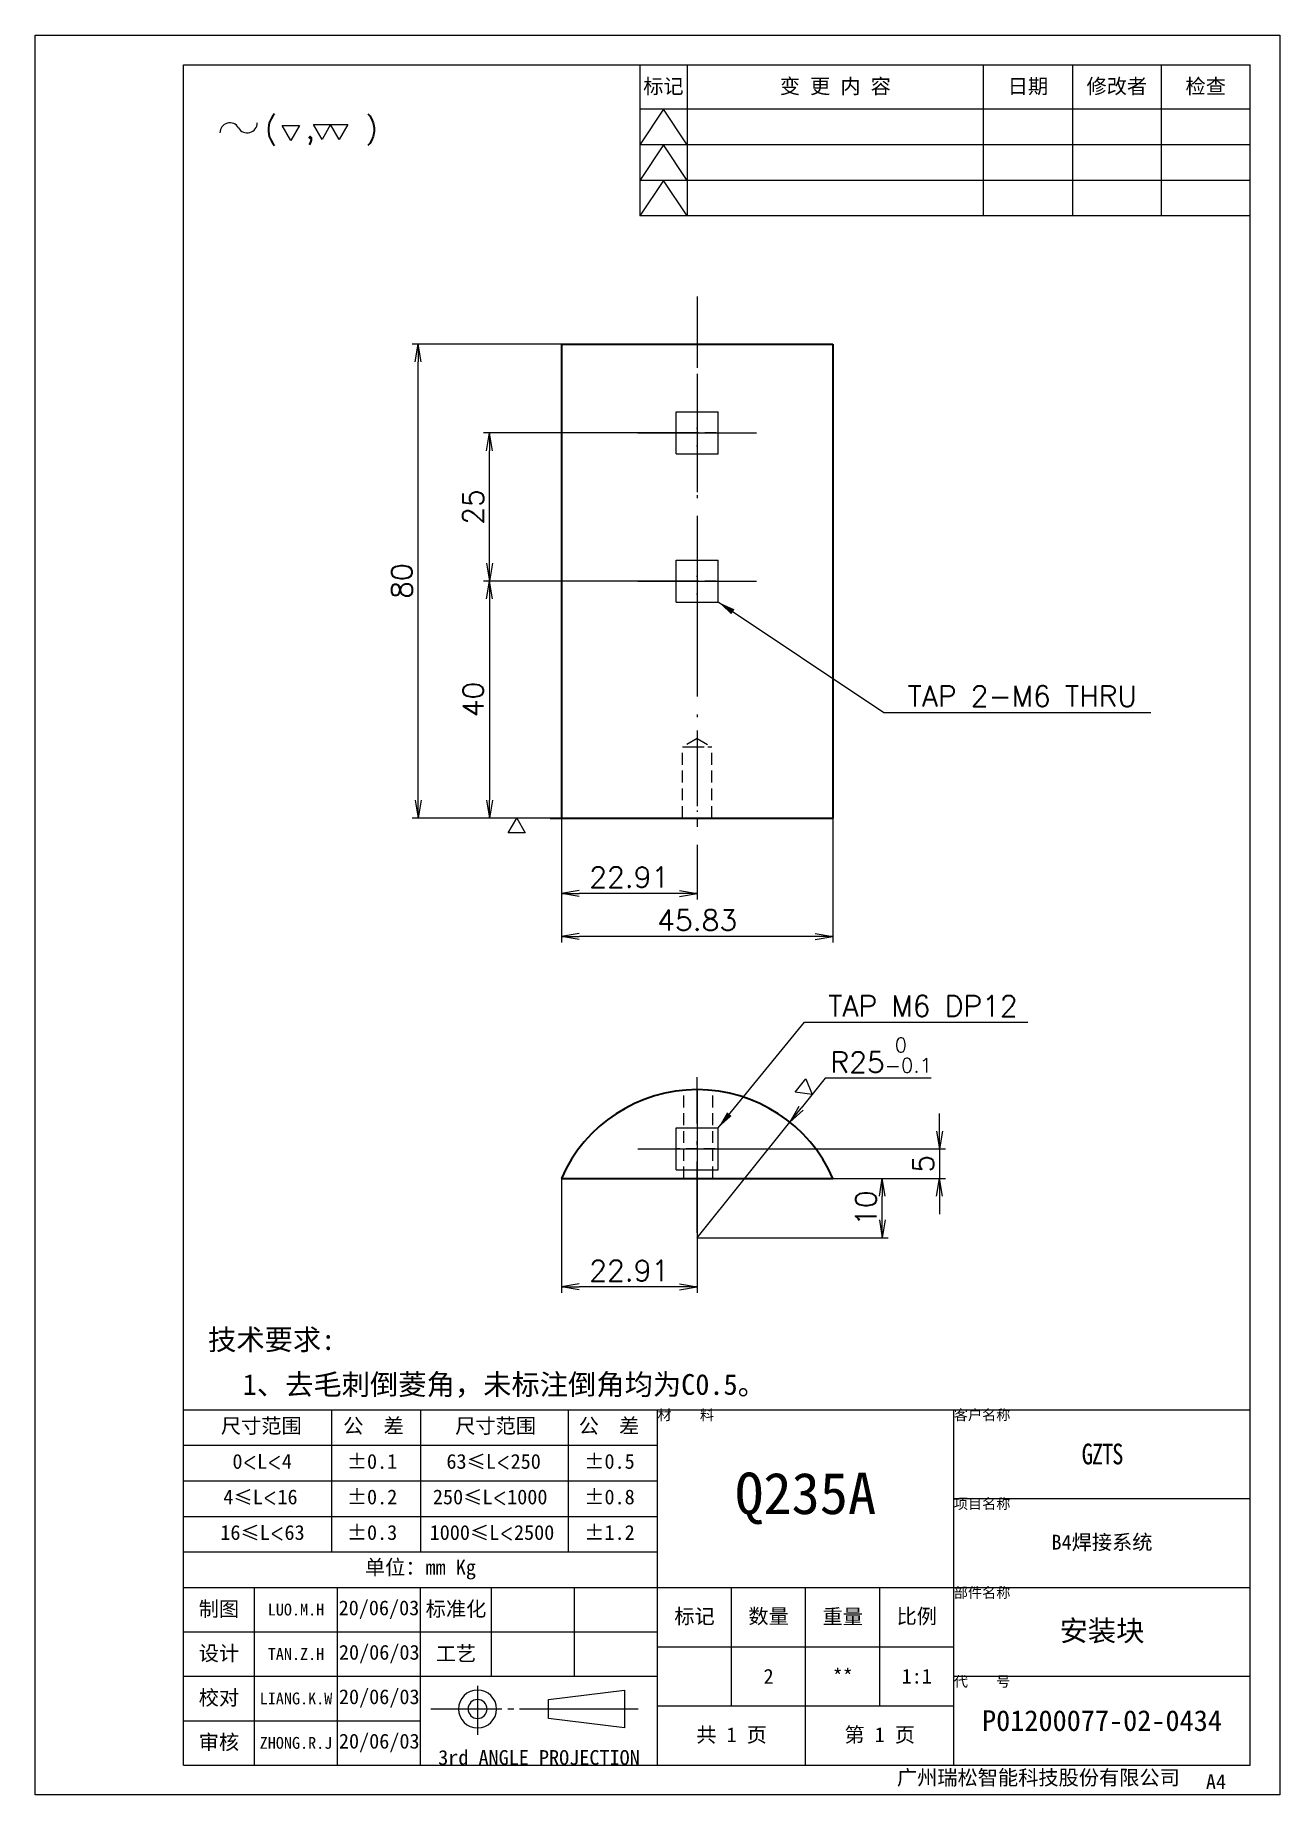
# Model space of a CAD drawing. Header units: millimetres. Extents: x -73083 to 81340, y -6859 to 6812.
# Drawn here: x 80179.9 to 80389.9, y -6859.1 to -6562.1 of the extents above; entities that cross this region are included whole.
import ezdxf

# ---------------------------------------------------------------- set-up
doc = ezdxf.new("R2010")
doc.units = ezdxf.units.MM
for name, pattern in [('ACISOWELD', [3, 2, -1]), ('AM_ISO02W050', [7.5, 6, -1.5]), ('AM_ISO08W050', [18, 12, -1.5, 3, -1.5]), ('CENTER-HOKUTO', [23, 20, -1, 1, -1]), ('DASHDOT', [18.5, 12, -3, 0.5, -3])]:
    doc.linetypes.add(name, pattern=pattern)
for name, color, linetype in [('A4', 7, 'Continuous'), ('title_frame', 7, 'Continuous'), ('word_dim', 253, 'Continuous')]:
    doc.layers.add(name, color=color, linetype=linetype)
for name, color, linetype, lineweight in [('AM_7', 2, 'AM_ISO08W050', 25), ('AM_HID', 1, 'AM_ISO02W050', 25), ('SOLID LINE', 7, 'Continuous', 30)]:
    doc.layers.add(name, color=color, linetype=linetype, lineweight=lineweight)
doc.styles.get("Standard").update_dxf_attribs({"font": 'romans.shx', "bigfont": 'bigfont.shx'})
doc.dimstyles.new('1-1', dxfattribs={"dimtxt": 3.5, "dimasz": 3, "dimexe": 1, "dimexo": 0, "dimgap": 1, "dimtad": 3, "dimdsep": 46, "dimtxsty": 'Standard', "dimblk1": 'OPEN', "dimblk2": 'OPEN', "dimsah": 1, "dimcen": 0, "dimclrd": 256, "dimclre": 256, "dimclrt": 3, "dimadec": 0, "dimazin": 0, "dimtfac": 1, "dimtmove": 0, "dimatfit": 3, "dimfxl": 0, "dimtolj": 1, "dimtzin": 0, "dimarcsym": 0})
doc.dimstyles.new('1-1$4', dxfattribs={"dimtxt": 3.5, "dimasz": 3, "dimexe": 1, "dimexo": 0, "dimgap": 1, "dimtad": 3, "dimtih": 1, "dimtoh": 1, "dimdsep": 46, "dimtxsty": 'Standard', "dimblk1": 'OPEN', "dimblk2": 'OPEN', "dimsah": 1, "dimcen": 0, "dimclrd": 256, "dimclre": 256, "dimclrt": 3, "dimazin": 2, "dimtfac": 1, "dimtmove": 0, "dimatfit": 3, "dimldrblk": 'OPEN', "dimfxl": 0, "dimtolj": 1, "dimlwd": -1, "dimlwe": -1, "dimarcsym": 0})

msp = doc.modelspace()

# ---------------------------------------------------------------- texts
at = {"layer": 'SOLID LINE', "ltscale": 0.5}
for s, insert, char_height, width, attachment_point in [('\\pt15;{\\fSimHei|b0|i0|c134|p2;\\C3;标记}', (80285.86435, -6570.84132), 2.5, 8, 5), ('\\pt15;{\\fSimHei|b0|i0|c134|p2;\\C3;变 更 内 容}', (80314.86435, -6570.84132), 2.5, 50, 5), ('\\pt15;{\\fSimHei|b0|i0|c134|p2;\\C3;日期}', (80347.36435, -6570.84132), 2.5, 15, 5), ('\\pt15;{\\fSimHei|b0|i0|c134|p2;\\C3;修改者}', (80362.36435, -6570.84132), 2.5, 15, 5), ('\\pt15;{\\fSimHei|b0|i0|c134|p2;\\C3;检查}', (80377.36435, -6570.84132), 2.5, 15, 5), ('\\pt21;{\\fSimHei|b0|i0|c134|p2;\\C3;技术要求:}', (80209.02518, -6780.50635), 3.5, 30.060526, 1), ('\\pt21;{\\fSimHei|b0|i0|c134|p2;\\C3;\\P1、去毛刺倒菱角，未标注倒角均为C0.5。}', (80214.8745, -6782.24755), 3.5, 111.5909352, 1), ('\\pt15;{\\fSimHei|b0|i0|c134|p2;\\C3;尺寸范围}', (80211.18431, -6795.56238), 2.5, 45.3015188, 1), ('\\pt15;{\\fSimHei|b0|i0|c134|p2;\\C3;公  差}', (80231.83805, -6795.56238), 2.5, 45.3015188, 1), ('\\pt15;{\\fSimHei|b0|i0|c134|p2;\\C3;尺寸范围}', (80250.73176, -6795.56238), 2.5, 45.3015188, 1), ('\\pt15;{\\fSimHei|b0|i0|c134|p2;\\C3;公  差}', (80271.57041, -6795.56238), 2.5, 45.3015188, 1), ('{\\fSimHei|b0|i0|c134|p2;\\C3;材    料}', (80284.86435, -6794.09132), 1.75, 50, 1), ('\\pt10.5;{\\fSimHei|b0|i0|c134|p2;\\C3;客户名称}', (80334.86435, -6794.09132), 1.75, 50, 1), ('{\\fSimHei|b0|i0|c134|p2;\\W0.8;\\T0.9;\\C3;GZTS}', (80359.86435, -6801.59132), 3.5, 50, 5), ('\\pt15;{\\fSimHei|b0|i0|c134|p2;\\C3;0\\Fromans,bigfont|c134;\\H0.9583x;<\\fSimHei|b0|i0|c134|p2;\\H1.044x;L\\Fromans,bigfont|c134;\\H0.9583x;<\\fSimHei|b0|i0|c134|p2;\\H1.044x;4}', (80213.14488, -6801.56238), 2.5, 45.3015188, 1), ('\\pt15;{\\fSimHei|b0|i0|c134|p2;\\C3;%%P0.1}', (80232.44669, -6801.56238), 2.5, 45.3015188, 1), ('\\pt15;{\\fSimHei|b0|i0|c134|p2;\\C3;63\\H0.9583x;≤\\H1.044x;L\\Fromans,bigfont|c134;\\H0.9579x;<\\fSimHei|b0|i0|c134|p2;\\H1.044x;250}', (80249.24803, -6801.56238), 2.5, 45.3015188, 1), ('\\pt15;{\\fSimHei|b0|i0|c134|p2;\\C3;%%P0.5}', (80272.51701, -6801.56238), 2.5, 45.3015188, 1), ('\\pt42;{\\fSimHei|b0|i0|c134|p2;\\C3;Q235A}', (80309.86435, -6809.09132), 7, 50, 5), ('\\pt15;{\\fSimHei|b0|i0|c134|p2;\\C3;4\\H0.9583x;≤\\H1.043x;L\\Fromans,bigfont|c134;\\H0.9588x;<\\fSimHei|b0|i0|c134|p2;\\H1.043x;16}', (80211.61086, -6807.56238), 2.5, 45.3015188, 1), ('\\pt15;{\\fSimHei|b0|i0|c134|p2;\\C3;%%P0.2}', (80232.44669, -6807.56238), 2.5, 45.3015188, 1), ('\\pt15;{\\fSimHei|b0|i0|c134|p2;\\C3;250\\H0.9583x;≤\\H1.044x;L\\Fromans,bigfont|c134;\\H0.9579x;<\\fSimHei|b0|i0|c134|p2;\\H1.044x;1000}', (80246.96539, -6807.56238), 2.5, 45.3015188, 1), ('\\pt15;{\\fSimHei|b0|i0|c134|p2;\\C3;%%P0.8}', (80272.51701, -6807.56238), 2.5, 45.3015188, 1), ('\\pt10.5;{\\fSimHei|b0|i0|c134|p2;\\C3;项目名称}', (80334.86435, -6809.09132), 1.75, 50, 1), ('\\pt15;{\\fSimHei|b0|i0|c134|p2;\\C3;16\\H0.9583x;≤\\H1.044x;L\\Fromans,bigfont|c134;\\H0.9579x;<\\fSimHei|b0|i0|c134|p2;\\H1.044x;63}', (80211.09581, -6813.56238), 2.5, 45.3015188, 1), ('\\pt15;{\\fSimHei|b0|i0|c134|p2;\\C3;%%P0.3}', (80232.44669, -6813.56238), 2.5, 45.3015188, 1), ('\\pt15;{\\fSimHei|b0|i0|c134|p2;\\C3;%%P1.2}', (80272.51701, -6813.56238), 2.5, 45.3015188, 1), ('{\\fSimHei|b0|i0|c134|p2;\\C3;B4焊接系统}', (80359.86435, -6816.59132), 2.5, 50, 5), ('\\pt15;{\\fSimHei|b0|i0|c134|p2;\\C3;单位：mm Kg}', (80244.86435, -6821.09132), 2.5, 80, 5), ('\\pt10.5;{\\fSimHei|b0|i0|c134|p2;\\C3;部件名称}', (80334.86435, -6824.09132), 1.75, 50, 1), ('\\pt15;{\\fSimHei|b0|i0|c134|p2;\\C3;制图}', (80210.86435, -6827.84132), 2.5, 12, 5), ('\\pt288;{\\fSimHei|b0|i0|c134|p2;\\H0.8x;\\C3;LUO.M.H}', (80223.86435, -6827.84132), 2.5, 14, 5), ('\\pt60;{\\fSimHei|b0|i0|c134|p2;\\C3;20/06/03}', (80237.86435, -6827.84132), 2.5, 14, 5), ('\\pt15;{\\fSimHei|b0|i0|c134|p2;\\C3;标准化}', (80250.86435, -6827.84132), 2.5, 12, 5), ('\\pt15;{\\fSimHei|b0|i0|c134|p2;\\C3;标记}', (80291.11435, -6829.09132), 2.5, 12.5, 5), ('\\pt15;{\\fSimHei|b0|i0|c134|p2;\\C3;数量}', (80303.61435, -6829.09132), 2.5, 12.5, 5), ('\\pt15;{\\fSimHei|b0|i0|c134|p2;\\C3;重量}', (80316.11435, -6829.09132), 2.5, 12.5, 5), ('\\pt15;{\\fSimHei|b0|i0|c134|p2;\\C3;比例}', (80328.61435, -6829.09132), 2.5, 12.5, 5), ('{\\fSimHei|b0|i0|c134|p2;\\C3;安装块}', (80359.86435, -6831.59132), 3.5, 50, 5), ('\\pt15;{\\fSimHei|b0|i0|c134|p2;\\C3;设计}', (80210.86435, -6835.34132), 2.5, 12, 5), ('\\pt60;{\\fSimHei|b0|i0|c134|p2;\\C3;20/06/03}', (80237.91498, -6835.34132), 2.5, 13.8987286, 5), ('\\pt15;{\\fSimHei|b0|i0|c134|p2;\\C3;工艺}', (80250.86435, -6835.34132), 2.5, 12, 5), ('\\pt288;{\\fSimHei|b0|i0|c134|p2;\\H0.8x;\\C3;TAN.Z.H}', (80223.86435, -6835.34132), 2.5, 14, 5), ('\\pt15;{\\fSimHei|b0|i0|c134|p2;\\C3;2}', (80303.61435, -6839.09132), 2.5, 12.5, 5), ('\\pt15;{\\fSimHei|b0|i0|c134|p2;\\C3;**}', (80316.11435, -6839.09132), 2.5, 12.5, 5), ('\\pt15;{\\fSimHei|b0|i0|c134|p2;\\C3;1:1}', (80328.61435, -6839.09132), 2.5, 12.5, 5), ('\\pt10.5;{\\fSimHei|b0|i0|c134|p2;\\C3;代    号}', (80334.86435, -6839.09132), 1.75, 50, 1), ('\\pt15;{\\fSimHei|b0|i0|c134|p2;\\C3;校对}', (80210.86435, -6842.84132), 2.5, 12, 5), ('\\pt288;{\\fSimHei|b0|i0|c134|p2;\\H0.8x;\\C3;LIANG.K.W}', (80223.86435, -6842.84132), 2.5, 14, 5), ('\\pt60;{\\fSimHei|b0|i0|c134|p2;\\C3;20/06/03}', (80237.91498, -6842.84132), 2.5, 13.8987286, 5), ('{\\fSimHei|b0|i0|c134|p2;\\C3;P01200077-02-0434}', (80359.86435, -6846.59132), 3.5, 50, 5), ('\\pt15;{\\fSimHei|b0|i0|c134|p2;\\C3;审核}', (80210.86435, -6850.34132), 2.5, 12, 5), ('\\pt60;{\\fSimHei|b0|i0|c134|p2;\\C3;20/06/03}', (80237.91498, -6850.34132), 2.5, 13.8987286, 5), ('\\pt15;{\\fSimHei|b0|i0|c134|p2;\\C3;共 1 页}', (80297.36435, -6849.09132), 2.5, 25, 5), ('\\pt15;{\\fSimHei|b0|i0|c134|p2;\\C3;第 1 页}', (80322.36435, -6849.09132), 2.5, 25, 5), ('\\pt288;{\\fSimHei|b0|i0|c134|p2;\\H0.8x;\\C3;ZHONG.R.J}', (80223.86435, -6850.34132), 2.5, 14, 5), ('{\\fSimHei|b0|i0|c134|p2;\\C3;3rd ANGLE PROJECTION}', (80264.86435, -6854.09132), 2.5, 40, 8)]:
    msp.add_mtext(s, dxfattribs=dict(at, insert=insert, char_height=char_height, width=width, attachment_point=attachment_point))
at = {"layer": 'SOLID LINE', "ltscale": 0.5, "insert": (80246.41669, -6813.56238), "char_height": 2.5, "width": 45.3015188, "attachment_point": 1, "line_spacing_factor": 0.72}
msp.add_mtext('\\pt15;{\\fSimHei|b0|i0|c134|p2;\\C3;1000\\H0.9583x;≤\\H1.044x;L\\Fromans,bigfont|c134;\\H0.9579x;<\\fSimHei|b0|i0|c134|p2;\\H1.044x;2500}', dxfattribs=at)
at = {"layer": 'word_dim', "color": 3, "linetype": 'Continuous', "ltscale": 5, "char_height": 3.5, "attachment_point": 7}
for s, insert, width in [('TAP 2-M6 THRU', (80327.06957, -6675.39566), 92.6806555), ('TAP M6 DP12', (80313.66948, -6727.70291), 48.5973077)]:
    msp.add_mtext(s, dxfattribs=dict(at, insert=insert, width=width))
at = {"layer": 'word_dim', "linetype": 'Continuous', "char_height": 2.5, "width": 66.8459239, "attachment_point": 1}
for s, insert in [('\\pt15;{\\fSimHei|b0|i0|c134|p2;\\C3;广州瑞松智能科技股份有限公司}', (80325.25878, -6854.92497)), ('\\pt21;{\\fSimHei|b0|i0|c134|p2;\\C3;A4}', (80377.39142, -6855.63426))]:
    msp.add_mtext(s, dxfattribs=dict(at, insert=insert))

# ---------------------------------------------------------------- blocks, each defined once
blk = doc.blocks.new('_Open')
at = {"color": 0, "lineweight": -2}
for p, q in [((-1, 0.167), (0, 0)), ((-1, -0.167), (0, 0)), ((0, 0), (-1, 0))]:
    blk.add_line(p, q, dxfattribs=at)
blk = doc.blocks.new('*D2229')
at = {"layer": 'DEFPOINTS', "color": 0, "linetype": 'Continuous', "ltscale": 5}
for p in [(80307.2, -6745.56), (80291.56, -6765.07)]:
    blk.add_point(p, dxfattribs=at)
at = {"layer": 'word_dim', "ltscale": 5}
for p, q in [((80313.18, -6738.11), (80309.08, -6743.22)), ((80331.03, -6738.11), (80313.18, -6738.11)), ((80291.56, -6765.07), (80307.2, -6745.56))]:
    blk.add_line(p, q, dxfattribs=at)
at = {"layer": 'word_dim', "linetype": 'Continuous', "ltscale": 5, "xscale": 3, "yscale": 3, "zscale": 3, "rotation": 231.2619480508588}
blk.add_blockref('_Open', (80307.2, -6745.56), dxfattribs=at)
at = {"layer": 'word_dim', "color": 3, "linetype": 'Continuous', "ltscale": 5, "insert": (80322.61, -6734.25), "char_height": 3.5, "attachment_point": 5}
blk.add_mtext('R25{\\H2.450000;\\S 0^ -0.1;}', dxfattribs=at)
blk = doc.blocks.new('shiage1')
at = {"layer": 'word_dim', "color": 3, "linetype": 'Continuous'}
for p, q in [((0, 0), (-1.44, 2.5)), ((-1.44, 2.5), (1.44, 2.5)), ((1.44, 2.5), (0, 0))]:
    blk.add_line(p, q, dxfattribs=at)
blk = doc.blocks.new('*D2230')
at = {"layer": 'DEFPOINTS', "color": 0, "linetype": 'Continuous', "ltscale": 5}
for p in [(80314.47, -6755.07), (80322.8, -6755.07), (80291.56, -6765.07)]:
    blk.add_point(p, dxfattribs=at)
at = {"layer": 'word_dim', "linetype": 'Continuous', "lineweight": -2, "ltscale": 5}
for p, q in [((80314.47, -6755.07), (80323.8, -6755.07)), ((80322.8, -6762.07), (80322.8, -6758.07)), ((80291.56, -6765.07), (80323.8, -6765.07))]:
    blk.add_line(p, q, dxfattribs=at)
at = {"layer": 'word_dim', "linetype": 'Continuous', "lineweight": -2, "ltscale": 5, "xscale": 3, "yscale": 3, "zscale": 3}
for p, rotation in [((80322.8, -6755.07), 90), ((80322.8, -6765.07), 270)]:
    blk.add_blockref('_Open', p, dxfattribs=dict(at, rotation=rotation))
at = {"layer": 'word_dim', "color": 3, "linetype": 'Continuous', "ltscale": 5, "insert": (80320.05, -6760.07), "char_height": 3.5, "attachment_point": 5, "rotation": 90}
blk.add_mtext('\\A1;10', dxfattribs=at)
blk = doc.blocks.new('*D2231')
at = {"layer": 'DEFPOINTS', "color": 0, "linetype": 'Continuous', "ltscale": 5}
for p in [(80291.56, -6750.07), (80297.91, -6755.07), (80332.46, -6755.07)]:
    blk.add_point(p, dxfattribs=at)
at = {"layer": 'word_dim', "linetype": 'Continuous', "lineweight": -2, "ltscale": 5}
for p, q in [((80332.46, -6747.07), (80332.46, -6744.07)), ((80291.56, -6750.07), (80333.46, -6750.07)), ((80332.46, -6750.07), (80332.46, -6755.07)), ((80297.91, -6755.07), (80333.46, -6755.07)), ((80332.46, -6758.07), (80332.46, -6761.07))]:
    blk.add_line(p, q, dxfattribs=at)
at = {"layer": 'word_dim', "linetype": 'Continuous', "lineweight": -2, "ltscale": 5, "xscale": 3, "yscale": 3, "zscale": 3}
for p, rotation in [((80332.46, -6750.07), 270), ((80332.46, -6755.07), 90)]:
    blk.add_blockref('_Open', p, dxfattribs=dict(at, rotation=rotation))
at = {"layer": 'word_dim', "color": 3, "linetype": 'Continuous', "ltscale": 5, "insert": (80329.71, -6752.57), "char_height": 3.5, "attachment_point": 5, "rotation": 90}
blk.add_mtext('\\A1;5', dxfattribs=at)
blk = doc.blocks.new('*D2232')
at = {"layer": 'DEFPOINTS', "color": 0, "linetype": 'Continuous', "ltscale": 5}
for p in [(80291.56, -6750.07), (80268.64, -6755.07), (80268.64, -6773.37)]:
    blk.add_point(p, dxfattribs=at)
at = {"layer": 'word_dim', "linetype": 'Continuous', "lineweight": -2, "ltscale": 5}
for p, q in [((80291.56, -6750.07), (80291.56, -6774.37)), ((80268.64, -6755.07), (80268.64, -6774.37)), ((80288.56, -6773.37), (80271.64, -6773.37))]:
    blk.add_line(p, q, dxfattribs=at)
at = {"layer": 'word_dim', "linetype": 'Continuous', "lineweight": -2, "ltscale": 5, "xscale": 3, "yscale": 3, "zscale": 3, "rotation": 180}
blk.add_blockref('_Open', (80268.64, -6773.37), dxfattribs=at)
at = {"layer": 'word_dim', "linetype": 'Continuous', "lineweight": -2, "ltscale": 5, "xscale": 3, "yscale": 3, "zscale": 3}
blk.add_blockref('_Open', (80291.56, -6773.37), dxfattribs=at)
at = {"layer": 'word_dim', "color": 3, "linetype": 'Continuous', "ltscale": 5, "insert": (80280.1, -6770.62), "char_height": 3.5, "attachment_point": 5}
blk.add_mtext('\\A1;22.91', dxfattribs=at)
blk = doc.blocks.new('MARK_M6BOLT')
at = {"color": 3, "linetype": 'Continuous'}
for p, q in [((-1.77, 1.77), (1.77, 1.77)), ((-1.77, -1.77), (-1.77, 1.77)), ((1.77, -1.77), (1.77, 1.77)), ((-1.77, -1.77), (1.77, -1.77))]:
    blk.add_line(p, q, dxfattribs=at)
blk = doc.blocks.new('MARK_CENTER')
at = {"color": 2, "linetype": 'CENTER-HOKUTO'}
for p, q in [((0, 10), (0, -10)), ((-10, 0), (10, 0))]:
    blk.add_line(p, q, dxfattribs=at)
blk = doc.blocks.new('*D2233')
at = {"layer": 'DEFPOINTS', "color": 0, "linetype": 'Continuous', "ltscale": 5}
for p in [(80244.49, -6614.22), (80269.89, -6614.22), (80266.74, -6694.22)]:
    blk.add_point(p, dxfattribs=at)
at = {"layer": 'word_dim', "linetype": 'Continuous', "lineweight": -2, "ltscale": 5}
for p, q in [((80269.89, -6614.22), (80243.49, -6614.22)), ((80244.49, -6691.22), (80244.49, -6617.22)), ((80266.74, -6694.22), (80243.49, -6694.22))]:
    blk.add_line(p, q, dxfattribs=at)
at = {"layer": 'word_dim', "linetype": 'Continuous', "lineweight": -2, "ltscale": 5, "xscale": 3, "yscale": 3, "zscale": 3}
for p, rotation in [((80244.49, -6614.22), 90), ((80244.49, -6694.22), 270)]:
    blk.add_blockref('_Open', p, dxfattribs=dict(at, rotation=rotation))
at = {"layer": 'word_dim', "color": 3, "linetype": 'Continuous', "ltscale": 5, "insert": (80241.74, -6654.22), "char_height": 3.5, "attachment_point": 5, "rotation": 90}
blk.add_mtext('\\A1;80', dxfattribs=at)
blk = doc.blocks.new('*D2234')
at = {"layer": 'DEFPOINTS', "color": 0, "linetype": 'Continuous', "ltscale": 5}
for p in [(80291.38, -6654.22), (80256.51, -6694.22), (80268.64, -6694.22)]:
    blk.add_point(p, dxfattribs=at)
at = {"layer": 'word_dim', "linetype": 'Continuous', "lineweight": -2, "ltscale": 5}
for p, q in [((80291.38, -6654.22), (80255.51, -6654.22)), ((80256.51, -6657.22), (80256.51, -6691.22)), ((80268.64, -6694.22), (80255.51, -6694.22))]:
    blk.add_line(p, q, dxfattribs=at)
at = {"layer": 'word_dim', "linetype": 'Continuous', "lineweight": -2, "ltscale": 5, "xscale": 3, "yscale": 3, "zscale": 3}
for p, rotation in [((80256.51, -6654.22), 90), ((80256.51, -6694.22), 270)]:
    blk.add_blockref('_Open', p, dxfattribs=dict(at, rotation=rotation))
at = {"layer": 'word_dim', "color": 3, "linetype": 'Continuous', "ltscale": 5, "insert": (80253.76, -6674.22), "char_height": 3.5, "attachment_point": 5, "rotation": 90}
blk.add_mtext('\\A1;40', dxfattribs=at)
blk = doc.blocks.new('*D2235')
at = {"layer": 'DEFPOINTS', "color": 0, "linetype": 'Continuous', "ltscale": 5}
for p in [(80256.51, -6629.22), (80291.56, -6629.22), (80291.56, -6654.22)]:
    blk.add_point(p, dxfattribs=at)
at = {"layer": 'word_dim', "linetype": 'Continuous', "lineweight": -2, "ltscale": 5}
for p, q in [((80291.56, -6629.22), (80255.51, -6629.22)), ((80256.51, -6651.22), (80256.51, -6632.22)), ((80291.56, -6654.22), (80255.51, -6654.22))]:
    blk.add_line(p, q, dxfattribs=at)
at = {"layer": 'word_dim', "linetype": 'Continuous', "lineweight": -2, "ltscale": 5, "xscale": 3, "yscale": 3, "zscale": 3}
for p, rotation in [((80256.51, -6629.22), 90), ((80256.51, -6654.22), 270)]:
    blk.add_blockref('_Open', p, dxfattribs=dict(at, rotation=rotation))
at = {"layer": 'word_dim', "color": 3, "linetype": 'Continuous', "ltscale": 5, "insert": (80253.76, -6641.72), "char_height": 3.5, "attachment_point": 5, "rotation": 90}
blk.add_mtext('\\A1;25', dxfattribs=at)
blk = doc.blocks.new('*D2236')
at = {"layer": 'DEFPOINTS', "color": 0, "linetype": 'Continuous', "ltscale": 5}
for p in [(80268.64, -6694.22), (80291.56, -6702.23), (80268.64, -6706.96)]:
    blk.add_point(p, dxfattribs=at)
at = {"layer": 'word_dim', "linetype": 'Continuous', "lineweight": -2, "ltscale": 5}
for p, q in [((80268.64, -6694.22), (80268.64, -6707.96)), ((80291.56, -6702.23), (80291.56, -6707.96)), ((80288.56, -6706.96), (80271.64, -6706.96))]:
    blk.add_line(p, q, dxfattribs=at)
at = {"layer": 'word_dim', "linetype": 'Continuous', "lineweight": -2, "ltscale": 5, "xscale": 3, "yscale": 3, "zscale": 3, "rotation": 180}
blk.add_blockref('_Open', (80268.64, -6706.96), dxfattribs=at)
at = {"layer": 'word_dim', "linetype": 'Continuous', "lineweight": -2, "ltscale": 5, "xscale": 3, "yscale": 3, "zscale": 3}
blk.add_blockref('_Open', (80291.56, -6706.96), dxfattribs=at)
at = {"layer": 'word_dim', "color": 3, "linetype": 'Continuous', "ltscale": 5, "insert": (80280.1, -6704.21), "char_height": 3.5, "attachment_point": 5}
blk.add_mtext('\\A1;22.91', dxfattribs=at)
blk = doc.blocks.new('*D2237')
at = {"layer": 'DEFPOINTS', "color": 0, "linetype": 'Continuous', "ltscale": 5}
for p in [(80268.64, -6694.22), (80314.47, -6694.22), (80268.64, -6714.23)]:
    blk.add_point(p, dxfattribs=at)
at = {"layer": 'word_dim', "linetype": 'Continuous', "lineweight": -2, "ltscale": 5}
for p, q in [((80268.64, -6694.22), (80268.64, -6715.23)), ((80314.47, -6694.22), (80314.47, -6715.23)), ((80311.47, -6714.23), (80271.64, -6714.23))]:
    blk.add_line(p, q, dxfattribs=at)
at = {"layer": 'word_dim', "linetype": 'Continuous', "lineweight": -2, "ltscale": 5, "xscale": 3, "yscale": 3, "zscale": 3, "rotation": 180}
blk.add_blockref('_Open', (80268.64, -6714.23), dxfattribs=at)
at = {"layer": 'word_dim', "linetype": 'Continuous', "lineweight": -2, "ltscale": 5, "xscale": 3, "yscale": 3, "zscale": 3}
blk.add_blockref('_Open', (80314.47, -6714.23), dxfattribs=at)
at = {"layer": 'word_dim', "color": 3, "linetype": 'Continuous', "ltscale": 5, "insert": (80291.56, -6711.48), "char_height": 3.5, "attachment_point": 5}
blk.add_mtext('\\A1;45.83', dxfattribs=at)
blk = doc.blocks.new('shiage0')
at = {"layer": 'word_dim', "color": 3, "linetype": 'Continuous'}
for centre, start, end in [((1.69, 0), 30, 180), ((4.61, 1.69), 210, 0)]:
    blk.add_arc(centre, 1.69, start, end, dxfattribs=at)
blk = doc.blocks.new('11')
at = {"layer": 'title_frame', "color": 3, "linetype": 'Continuous'}
for points in [[(20.38, 3.57), (18.93, 6.07), (24.71, 6.07), (23.27, 3.57), (21.82, 6.07)], [(15.1, 3.38), (13.66, 5.88), (16.55, 5.88)]]:
    blk.add_lwpolyline(points, close=True, dxfattribs=at)
blk.add_blockref('shiage0', (3.13, 4.67), dxfattribs=at)
blk.add_text('(  ,   )', height=3.5, dxfattribs=at).set_placement((10.71, 3.7))

# ---------------------------------------------------------------- dimensions: what is measured, and where the dimension line sits
at = {"layer": 'word_dim', "linetype": 'Continuous', "ltscale": 5}
for base, p1, p2, picture, middle in [((80244.48845, -6614.22476), (80266.73853, -6694.22476), (80269.88963, -6614.22476), '*D2233', (80241.73845, -6654.22476)), ((80256.5082, -6629.22476), (80291.55884, -6654.22476), (80291.55884, -6629.22476), '*D2235', (80253.7582, -6641.72476)), ((80256.5082, -6694.22476), (80291.3772, -6654.22476), (80268.64401, -6694.22476), '*D2234', (80253.7582, -6674.22476)), ((80332.45798, -6755.06533), (80291.55787, -6750.06533), (80297.91256, -6755.06533), '*D2231', (80329.70798, -6752.56533)), ((80322.79995, -6755.06533), (80291.55787, -6765.06533), (80314.46976, -6755.06533), '*D2230', (80320.04995, -6760.06533))]:
    dim = msp.add_linear_dim(base=base, p1=p1, p2=p2, angle=90, dimstyle='1-1', dxfattribs=at)
    dim.commit()
    dim.dimension.update_dxf_attribs({"geometry": picture, "text_midpoint": middle})
for base, p1, p2, picture, middle in [((80268.64401, -6706.96104), (80291.55689, -6702.22537), (80268.64401, -6694.22476), '*D2236', (80280.10045, -6704.21104)), ((80268.64401, -6714.22756), (80314.46976, -6694.22476), (80268.64401, -6694.22476), '*D2237', (80291.55689, -6711.47756)), ((80268.64401, -6773.37355), (80291.55787, -6750.06533), (80268.64401, -6755.06533), '*D2232', (80280.10094, -6770.62355))]:
    dim = msp.add_linear_dim(base=base, p1=p1, p2=p2, dimstyle='1-1', dxfattribs=at)
    dim.commit()
    dim.dimension.update_dxf_attribs({"geometry": picture, "text_midpoint": middle})
dim = msp.add_radius_dim(center=(80291.55691, -6765.06533), mpoint=(80307.20093, -6745.56496), dimstyle='1-1$4', override={"dimgap": 1, "dimtol": 1, "dimlim": 0, "dimtp": 0, "dimtm": 0.1, "dimtfac": 0.7, "dimtolj": 0, "dimtzin": 8}, dxfattribs=at)
dim.commit()
dim.dimension.update_dxf_attribs({"geometry": '*D2229', "text_midpoint": (80322.60758, -6738.10879), "dimtype": 164})

# ---------------------------------------------------------------- linework, layer by layer
at = {"color": 7, "lineweight": 35}
for p, q in [((80268.64401, -6614.22476), (80268.64401, -6694.22476)), ((80268.64401, -6614.22476), (80314.46976, -6614.22476)), ((80314.46976, -6614.22476), (80314.46976, -6694.22476)), ((80266.73657, -6694.22476), (80314.46976, -6694.22476)), ((80268.64401, -6755.06533), (80314.46976, -6755.06533))]:
    msp.add_line(p, q, dxfattribs=at)
msp.add_arc((80291.55689, -6765.06533), 25, 23.5781785, 156.4218215, dxfattribs=at)
at = {"layer": 'A4', "linetype": 'Continuous'}
msp.add_lwpolyline([(80179.86435, -6562.09132), (80389.86435, -6562.09132), (80389.86435, -6859.09132), (80179.86435, -6859.09132)], close=True, dxfattribs=at)
at = {"layer": 'AM_7', "color": 2, "linetype": 'DASHDOT', "lineweight": 13}
for p, q in [((80291.55689, -6606.22476), (80291.55689, -6702.22537)), ((80291.55689, -6764.25601), (80291.55689, -6737.96792))]:
    msp.add_line(p, q, dxfattribs=at)
at = {"layer": 'AM_7', "color": 2, "linetype": 'DASHDOT', "lineweight": 13, "ltscale": 0.159802}
for p, q in [((80291.55689, -6626.02871), (80291.55689, -6632.4208)), ((80291.55689, -6651.02871), (80291.55689, -6657.4208)), ((80291.55787, -6746.86929), (80291.55787, -6753.26138))]:
    msp.add_line(p, q, dxfattribs=at)
at = {"layer": 'AM_7', "color": 2, "linetype": 'DASHDOT', "lineweight": 13, "ltscale": 0.159766}
for p, q in [((80294.7522, -6629.22476), (80288.36157, -6629.22476)), ((80294.7522, -6654.22476), (80288.36157, -6654.22476)), ((80294.57251, -6750.06533), (80288.18189, -6750.06533))]:
    msp.add_line(p, q, dxfattribs=at)
at = {"layer": 'AM_7', "color": 2, "linetype": 'DASHDOT', "lineweight": 13, "ltscale": 0.402582}
msp.add_line((80291.55689, -6679.4634), (80291.55689, -6695.56667), dxfattribs=at)
at = {"layer": 'AM_HID', "linetype": 'ACISOWELD', "lineweight": 13}
for p, q in [((80291.55689, -6680.80532), (80289.09595, -6682.22476)), ((80289.09595, -6682.22476), (80292.73657, -6682.22476)), ((80289.09595, -6694.22476), (80289.09595, -6682.22476)), ((80290.3772, -6682.22476), (80294.01392, -6682.22476)), ((80291.55689, -6680.80532), (80294.01392, -6682.22476)), ((80294.01392, -6694.22476), (80294.01392, -6682.22476)), ((80289.28053, -6755.06533), (80289.28053, -6740.16918)), ((80289.28053, -6755.06533), (80289.28053, -6740.18643)), ((80294.19459, -6755.06533), (80294.19459, -6740.20487)), ((80294.19459, -6755.06533), (80294.19459, -6740.20487))]:
    msp.add_line(p, q, dxfattribs=at)
at = {"layer": 'title_frame', "linetype": 'Continuous'}
for p, q in [((80204.86435, -6567.09132), (80384.86435, -6567.09132)), ((80204.86435, -6854.09132), (80204.86435, -6567.09132)), ((80281.86435, -6567.09132), (80281.86435, -6592.59132)), ((80289.86435, -6567.09132), (80289.86435, -6592.59132)), ((80339.86435, -6592.59132), (80339.86435, -6567.09132)), ((80354.86435, -6567.09132), (80354.86435, -6592.59132)), ((80369.86435, -6567.09132), (80369.86435, -6592.59132)), ((80384.86435, -6854.09132), (80384.86435, -6567.09132)), ((80384.86435, -6574.59132), (80281.86435, -6574.59132)), ((80285.86435, -6574.59132), (80281.86435, -6580.59132)), ((80289.86435, -6580.59132), (80285.86435, -6574.59132)), ((80384.86435, -6580.59132), (80281.86435, -6580.59132)), ((80285.86435, -6580.59132), (80281.86435, -6586.59132)), ((80289.86435, -6586.59132), (80285.86435, -6580.59132)), ((80384.86435, -6586.59132), (80281.86435, -6586.59132)), ((80285.86435, -6586.59132), (80281.86435, -6592.59132)), ((80289.86435, -6592.59132), (80285.86435, -6586.59132)), ((80384.86435, -6592.59132), (80281.86435, -6592.59132)), ((80204.86435, -6794.09132), (80384.86435, -6794.09132)), ((80204.86435, -6854.09132), (80204.86435, -6794.09132)), ((80229.86435, -6794.09132), (80229.86435, -6818.09132)), ((80244.86435, -6794.09132), (80244.86435, -6818.09132)), ((80269.86435, -6818.09132), (80269.86435, -6794.09132)), ((80284.86435, -6854.09132), (80284.86435, -6794.09132)), ((80334.86435, -6854.09132), (80334.86435, -6794.09132)), ((80384.86435, -6854.09132), (80384.86435, -6794.09132)), ((80204.86435, -6800.09132), (80284.86435, -6800.09132)), ((80204.86435, -6806.09132), (80284.86435, -6806.09132)), ((80334.86435, -6809.09132), (80384.86435, -6809.09132)), ((80204.86435, -6812.09132), (80284.86435, -6812.09132)), ((80204.86435, -6818.09132), (80284.86435, -6818.09132)), ((80204.86435, -6824.09132), (80384.86435, -6824.09132)), ((80216.86435, -6854.09132), (80216.86435, -6824.09132)), ((80230.86435, -6854.09132), (80230.86435, -6824.09132)), ((80230.86435, -6854.09132), (80230.86435, -6824.09132)), ((80230.86435, -6854.09132), (80230.86435, -6824.09132)), ((80244.86435, -6854.09132), (80244.86435, -6824.09132)), ((80256.86435, -6839.09132), (80256.86435, -6824.09132)), ((80270.86435, -6839.09132), (80270.86435, -6824.09132)), ((80297.36435, -6844.09132), (80297.36435, -6824.09132)), ((80309.86435, -6854.09132), (80309.86435, -6824.09132)), ((80322.36435, -6844.09132), (80322.36435, -6824.09132)), ((80204.86435, -6831.59132), (80284.86435, -6831.59132)), ((80284.86435, -6834.09132), (80334.86435, -6834.09132)), ((80204.86435, -6839.09132), (80284.86435, -6839.09132)), ((80334.86435, -6839.09132), (80384.86435, -6839.09132)), ((80284.86435, -6844.09132), (80334.86435, -6844.09132)), ((80204.86435, -6846.59132), (80244.86435, -6846.59132)), ((80204.86435, -6854.09132), (80384.86435, -6854.09132)), ((80204.86435, -6854.09132), (80384.86435, -6854.09132))]:
    msp.add_line(p, q, dxfattribs=at)
at = {"layer": 'title_frame', "color": 2, "linetype": 'CENTER-HOKUTO'}
for p, q in [((80254.49883, -6840.6729), (80254.49883, -6848.9417)), ((80281.60443, -6844.6089), (80246.59643, -6844.6089))]:
    msp.add_line(p, q, dxfattribs=at)
at = {"layer": 'title_frame', "color": 3, "linetype": 'Continuous'}
for p, q in [((80266.49883, -6843.0089), (80279.29883, -6841.4089)), ((80279.29883, -6841.4089), (80279.29883, -6847.8089)), ((80266.49883, -6846.2089), (80266.49883, -6843.0089)), ((80279.29883, -6847.8089), (80266.49883, -6846.2089))]:
    msp.add_line(p, q, dxfattribs=at)
for radius in [3.2, 1.6]:
    msp.add_arc((80254.49883, -6844.6089), radius, 0, 359.9893827, dxfattribs=at)

# ---------------------------------------------------------------- block references
at = {"layer": 'word_dim', "color": 3, "linetype": 'Continuous', "ltscale": 5}
msp.add_blockref('11', (80207.8964, -6583.24152), dxfattribs=at)
at = {"layer": 'word_dim', "color": 2, "linetype": 'CENTER-HOKUTO', "ltscale": 5}
for p in [(80291.55689, -6629.22476), (80291.55884, -6654.22476), (80291.55787, -6750.06533)]:
    msp.add_blockref('MARK_CENTER', p, dxfattribs=at)
at = {"layer": 'word_dim', "color": 3, "linetype": 'Continuous', "ltscale": 5, "xscale": 2, "yscale": 2, "zscale": 2}
for p in [(80291.55689, -6629.22476), (80291.55884, -6654.22476), (80291.55787, -6750.06533)]:
    msp.add_blockref('MARK_M6BOLT', p, dxfattribs=at)
at = {"layer": 'word_dim', "color": 3, "linetype": 'Continuous', "ltscale": 5}
for p, rotation in [((80261.12332, -6694.22476), 180), ((80310.93401, -6740.91165), 51.2619480513436)]:
    msp.add_blockref('shiage1', p, dxfattribs=dict(at, rotation=rotation))

msp.set_redraw_order([(e.dxf.handle, doc.entitydb.next_handle()) for e in msp.query("TEXT MTEXT ATTDEF DIMENSION ARC_DIMENSION")])  # texts and dimensions are drawn at this point

# ---------------------------------------------------------------- leaders
at = {"layer": 'word_dim', "linetype": 'Continuous', "ltscale": 5, "annotation_type": 0, "has_hookline": 1, "hookline_direction": 0}
for points, text_width in [([(80295.09437, -6657.76029), (80323.06957, -6676.39566), (80326.06957, -6676.39566)], 41.03333), ([(80295.09244, -6746.5298), (80309.66948, -6728.70291), (80312.66948, -6728.70291)], 33.7)]:
    msp.add_leader(points, dimstyle='1-1', override={"dimgap": 1, "dimtad": 1, "dimtoh": 1, "dimtofl": 0}, dxfattribs=dict(at, text_width=text_width))

doc.saveas('drawing.dxf')
